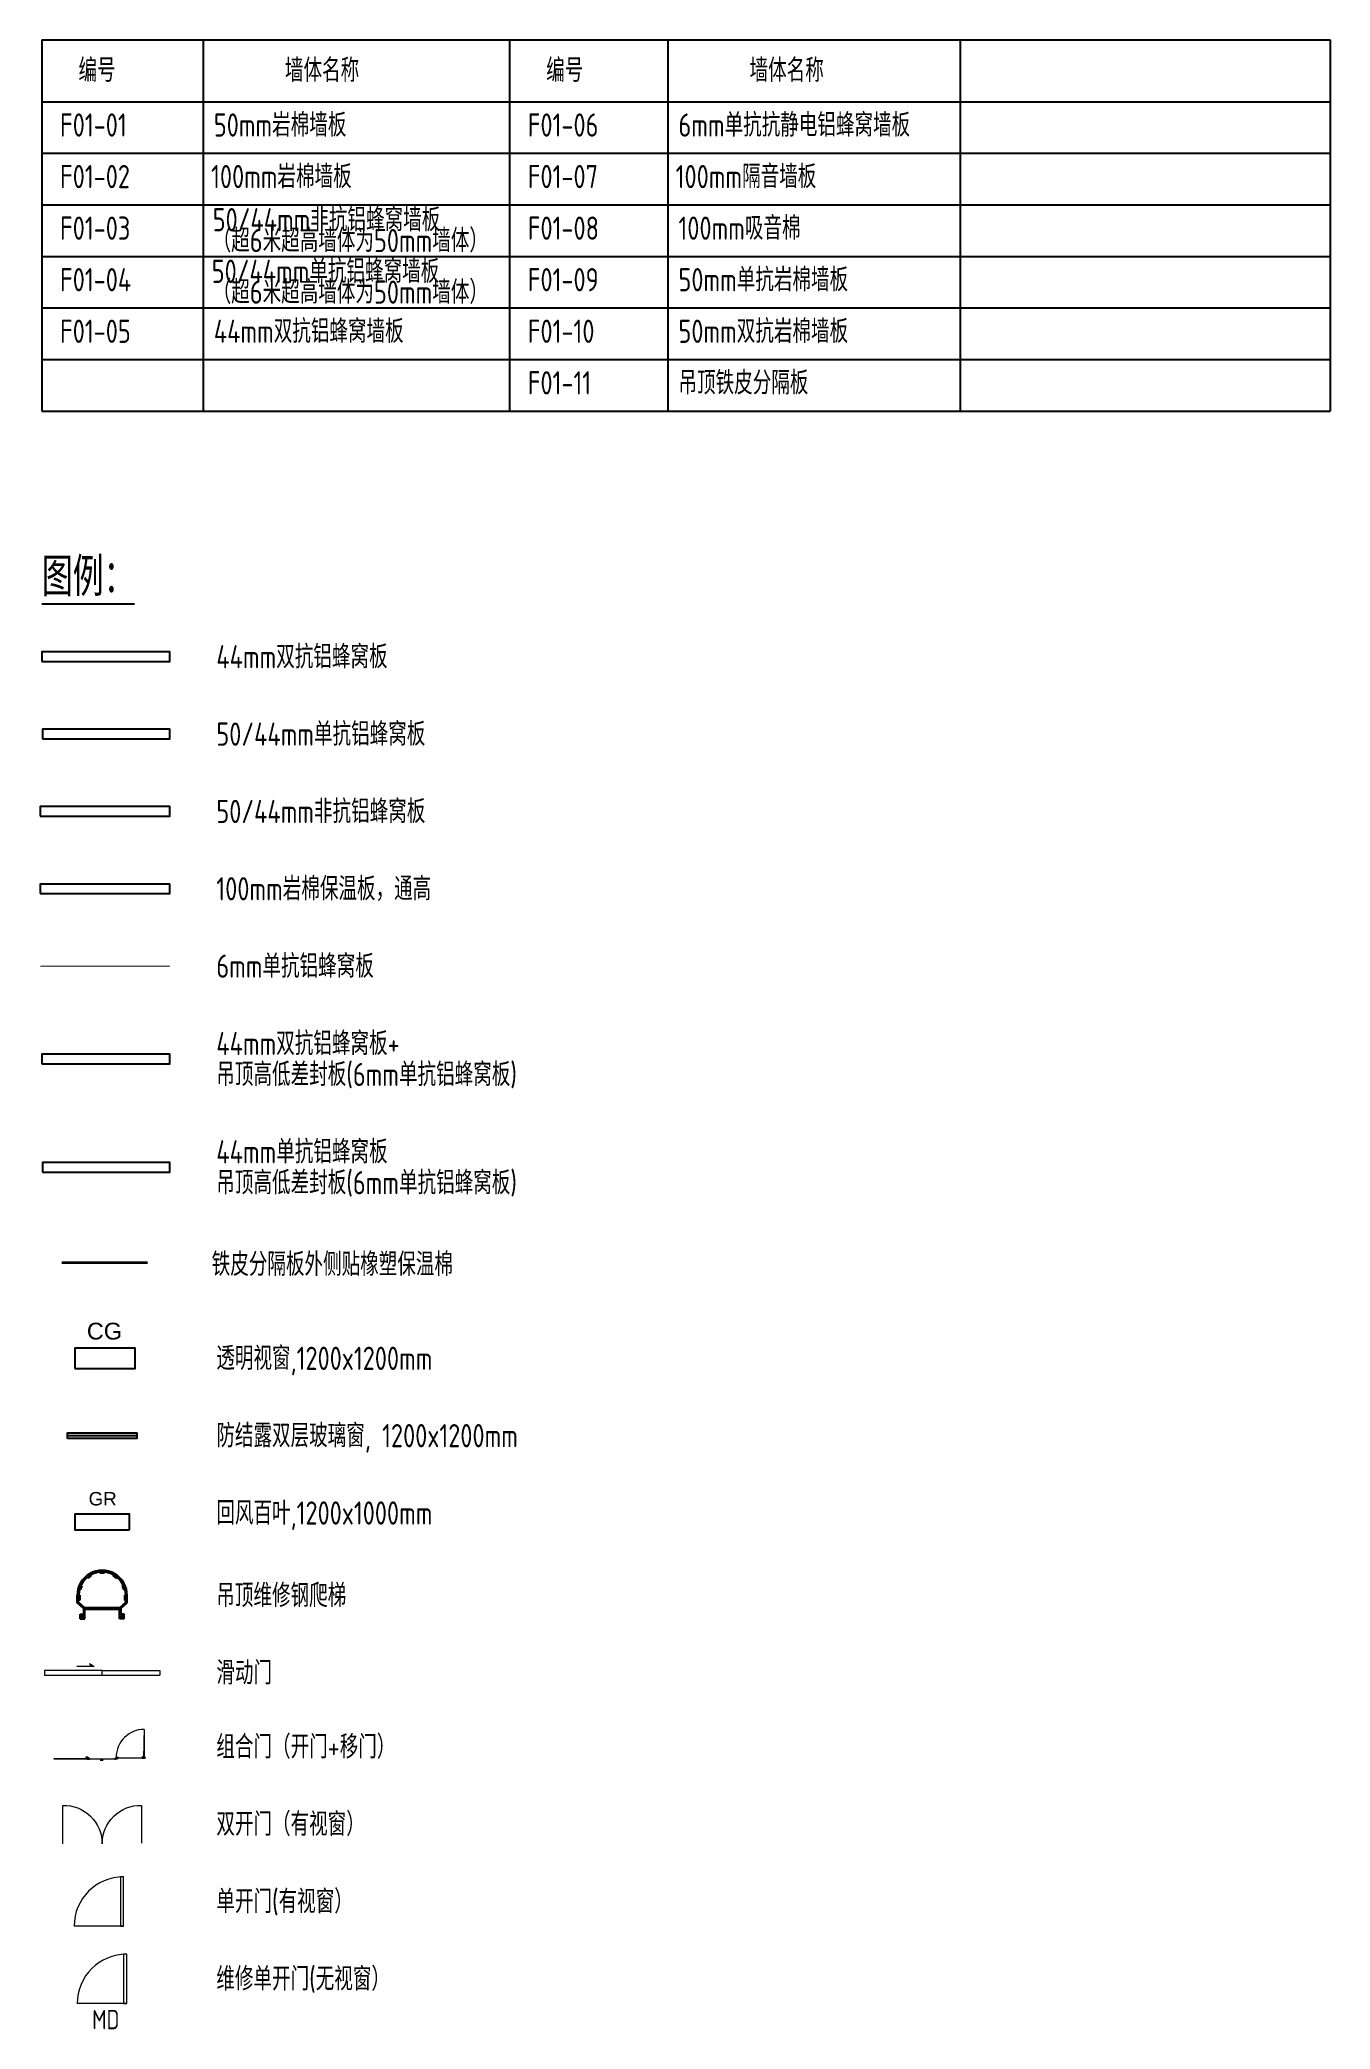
# Model space of a CAD drawing. Header units: millimetres. Extents: x 200 to 469217, y 140 to 158400.
# Drawn here: x 394121 to 469217, y 42659 to 158400 of the extents above; entities that cross this region are included whole.
import ezdxf
from ezdxf.enums import TextEntityAlignment as Align

# ---------------------------------------------------------------- set-up
doc = ezdxf.new("R2010")
doc.units = ezdxf.units.MM
doc.linetypes.add('CENTER', pattern=[12, 7.5, -1.5, 1.5, -1.5])
doc.linetypes.add('X-HLP3-CR-F3-LAY-KPART-03-001$0$ACAD_ISO02W100', pattern=[15, 12, -3])
for name, color, linetype in [('DIM', 100, 'Continuous'), ('G-ANNO-IDEN', 7, 'Continuous'), ('K-AREA_TEXT', 4, 'Continuous'), ('K-CEIL-DIV-Ceiling to Roof', 210, 'Continuous'), ('K-PA-CG', 6, 'Continuous'), ('K-PART-GLAZ', 210, 'Continuous'), ('K-PART-GR', 160, 'Continuous'), ('K-PART-LADDER', 13, 'Continuous'), ('K-PART-WALL-1-6mm铝蜂窝-吊顶底', 80, 'CENTER'), ('K-PART-WALL-100岩棉-QG', 10, 'Continuous'), ('K-PART-WALL-2-50mm铝蜂窝-吊顶底', 160, 'Continuous'), ('K-PART-WALL-50mm-非抗', 130, 'Continuous'), ('K-PART-WALL-6mmDivider', 64, 'Continuous'), ('K-PART-WALL-D-50mm+Divider', 191, 'Continuous'), ('NOTEFORM', 160, 'Continuous')]:
    doc.layers.add(name, color=color, linetype=linetype)
for name, color, linetype, lineweight in [('K-PART-DOOR', 53, 'Continuous', 18), ('line', 7, 'Continuous', 9), ('line2', 4, 'Continuous', 9), ('line3', 11, 'Continuous', 9), ('X-HLP3-CR-F3-LAY-KPART-03-001$0$K-PART-DOOR', 53, 'Continuous', 18)]:
    doc.layers.add(name, color=color, linetype=linetype, lineweight=lineweight)
doc.styles.add('Arial', font='arial.ttf')
doc.styles.add('EDRI-COM', font='tssdeng.shx', dxfattribs={"width": 0.8, "bigfont": 'hztxt.shx'})
doc.styles.add('X-HLP3-CR-F3-LAY-KPART-03-001$0$EDRI-COM', font='tssdeng.shx', dxfattribs={"width": 0.8, "bigfont": 'hztxt.shx'})
doc.styles.add('X-HLP3-CR-F3-LAY-KPART-03-001$0$Standard', font='txt.shx', dxfattribs={"bigfont": 'hztxt.shx'})
doc.dimstyles.new('15', dxfattribs={"dimscale": 15, "dimtxt": 2, "dimasz": 2.5, "dimexe": 1.25, "dimexo": 0.625, "dimtad": 1, "dimdec": 0, "dimtxsty": 'X-HLP3-CR-F3-LAY-KPART-03-001$0$Standard', "dimcen": 2.5, "dimclrd": 256, "dimclre": 256, "dimclrt": 256, "dimadec": 0, "dimazin": 0, "dimtfac": 1, "dimtdec": 0, "dimtix": 1, "dimtmove": 2, "dimatfit": 2, "dimfxl": 1, "dimarcsym": 0})

msp = doc.modelspace()

# ---------------------------------------------------------------- texts
at = {"layer": 'G-ANNO-IDEN', "width": 0.8}
for s, style, p in [('编号', 'EDRI-COM', (396375, 156623)), ('墙体名称', 'EDRI-COM', (408390, 156623)), ('编号', 'EDRI-COM', (423594, 156623)), ('墙体名称', 'EDRI-COM', (435428, 156623)), ('F01-01', 'EDRI-COM', (395299, 153442)), ('50mm岩棉墙板', 'EDRI-COM', (404250, 153442)), ('F01-06', 'EDRI-COM', (422518, 153442)), ('6mm单抗抗静电铝蜂窝墙板', 'EDRI-COM', (431288, 153442)), ('F01-02', 'EDRI-COM', (395299, 150442)), ('100mm岩棉墙板', 'EDRI-COM', (404089, 150442)), ('F01-07', 'EDRI-COM', (422518, 150442)), ('100mm隔音墙板', 'EDRI-COM', (431126, 150442)), ('50/44mm非抗铝蜂窝墙板', 'EDRI-COM', (404183, 147933)), ('100mm吸音棉', 'EDRI-COM', (431288, 147442)), ('F01-03', 'EDRI-COM', (395299, 147442)), ('（超6米超高墙体为50mm墙体）', 'EDRI-COM', (404183, 146721)), ('F01-08', 'EDRI-COM', (422518, 147442)), ('F01-04', 'EDRI-COM', (395299, 144442)), ('50/44mm单抗铝蜂窝墙板', 'EDRI-COM', (404127, 144930)), ('F01-09', 'EDRI-COM', (422518, 144442)), ('50mm单抗岩棉墙板', 'EDRI-COM', (431288, 144442)), ('（超6米超高墙体为50mm墙体）', 'EDRI-COM', (404183, 143721)), ('F01-05', 'EDRI-COM', (395299, 141442)), ('44mm双抗铝蜂窝墙板', 'EDRI-COM', (404250, 141442)), ('F01-10', 'EDRI-COM', (422518, 141442)), ('50mm双抗岩棉墙板', 'EDRI-COM', (431288, 141442)), ('F01-11', 'EDRI-COM', (422518, 138442)), ('吊顶铁皮分隔板', 'EDRI-COM', (431288, 138442)), ('44mm双抗铝蜂窝板', 'EDRI-COM', (404396, 122506)), ('50/44mm单抗铝蜂窝板', 'EDRI-COM', (404396, 118006)), ('50/44mm非抗铝蜂窝板', 'EDRI-COM', (404396, 113506)), ('100mm岩棉保温板，通高', 'EDRI-COM', (404396, 109006)), ('6mm单抗铝蜂窝板', 'EDRI-COM', (404396, 104506)), ('44mm双抗铝蜂窝板+', 'EDRI-COM', (404396, 100006)), ('吊顶高低差封板(6mm单抗铝蜂窝板)', 'EDRI-COM', (404396, 98206)), ('44mm单抗铝蜂窝板', 'EDRI-COM', (404396, 93706)), ('吊顶高低差封板(6mm单抗铝蜂窝板)', 'EDRI-COM', (404396, 91906)), ('铁皮分隔板外侧贴橡塑保温棉', 'EDRI-COM', (404126, 87160)), ('透明视窗,1200x1200mm', 'EDRI-COM', (404396, 81690)), ('防结露双层玻璃窗, 1200x1200mm', 'EDRI-COM', (404396, 77190)), ('回风百叶,1200x1000mm', 'EDRI-COM', (404396, 72690)), ('吊顶维修钢爬梯', 'EDRI-COM', (404396, 67890)), ('滑动门', 'EDRI-COM', (404396, 63390)), ('组合门（开门+移门）', 'X-HLP3-CR-F3-LAY-KPART-03-001$0$EDRI-COM', (404396, 59086)), ('双开门（有视窗）', 'X-HLP3-CR-F3-LAY-KPART-03-001$0$EDRI-COM', (404396, 54586)), ('单开门(有视窗）', 'X-HLP3-CR-F3-LAY-KPART-03-001$0$EDRI-COM', (404396, 50086)), ('维修单开门(无视窗）', 'X-HLP3-CR-F3-LAY-KPART-03-001$0$EDRI-COM', (404396, 45586))]:
    msp.add_text(s, height=1350, dxfattribs=dict(at, style=style)).set_placement(p, align=Align.MIDDLE_LEFT)
for s, height, style, p in [('%%U图例：', 2250, 'EDRI-COM', (394240, 126027)), ('MD', 1125, 'X-HLP3-CR-F3-LAY-KPART-03-001$0$EDRI-COM', (397172, 42659))]:
    msp.add_text(s, height=height, dxfattribs=dict(at, style=style)).set_placement(p)

# ---------------------------------------------------------------- blocks, each defined once
blk = doc.blocks.new('CG')
at = {"layer": 'K-PA-CG'}
blk.add_lwpolyline([(0, 0), (900, 0), (900, 300), (0, 300)], close=True, dxfattribs=at)
at = {"layer": 'K-AREA_TEXT', "style": 'Arial'}
blk.add_text('CG', height=250, dxfattribs=at).set_placement((179, 430))
blk = doc.blocks.new('ZDM1221')
for p, q in [((174252, 113715), (173052, 113715)), ((173052, 113665), (173052, 113715)), ((174252, 113665), (173052, 113665)), ((174517, 113591), (174481, 113623))]:
    blk.add_line(p, q)
blk.add_lwpolyline([(174252, 113715), (174252, 113665), (175452, 113665), (175452, 113715)], close=True)
blk.add_lwpolyline([(174517, 113591), (174421, 113623), (174777, 113623)])
blk = doc.blocks.new('LADDER')
at = {"linetype": 'Continuous'}
for p, q in [((-500, 460), (-529, 468)), ((-469, 544), (-497, 557)), ((-333, 723), (-351, 744)), ((-259, 774), (-273, 798)), ((-45, 842), (-47, 868)), ((45, 842), (47, 868)), ((259, 774), (273, 798)), ((333, 723), (351, 744)), ((469, 544), (497, 557)), ((500, 460), (529, 468)), ((-582, 150), (-582, 321)), ((-434, 20), (-582, 150)), ((-549, 165), (-549, 348)), ((-400, 34), (-549, 165)), ((-517, 327), (-548, 327)), ((-517, 216), (-548, 216)), ((-517, 327), (-517, 216)), ((-434, 20), (-434, -113)), ((400, 34), (-400, 34)), ((-400, -223), (-400, 34)), ((400, 0), (-400, 0)), ((400, 34), (549, 165)), ((400, -223), (400, 34)), ((434, 20), (582, 150)), ((434, 20), (434, -113)), ((517, 327), (517, 216)), ((517, 327), (548, 327)), ((517, 216), (548, 216)), ((549, 165), (549, 348)), ((582, 150), (582, 321)), ((-510, -223), (-510, -113)), ((-510, -113), (-400, -113)), ((-510, -223), (-400, -223)), ((510, -113), (400, -113)), ((510, -223), (400, -223)), ((510, -223), (510, -113))]:
    blk.add_line(p, q, dxfattribs=at)
for centre in [(-459, -168), (459, -168)]:
    blk.add_circle(centre, 21.2, dxfattribs=at)
for centre, radius, start, end in [((0, 326), 582, 359.496, 180.5039), ((1, 322), 548, 2.6966, 177.3198), ((0, 326), 518, 154.9835, 164.9608), ((0, 326), 518, 120.0021, 129.9376), ((0, 326), 518, 90, 95.0002), ((0, 326), 518, 84.9998, 90), ((0, 326), 518, 50.0624, 59.9979), ((0, 326), 518, 15.0392, 25.0165)]:
    blk.add_arc(centre, radius, start, end, dxfattribs=at)
blk = doc.blocks.new('GR')
at = {"layer": 'K-PART-GR'}
blk.add_lwpolyline([(500, -154), (-500, -154), (-500, 154), (500, 154)], close=True, dxfattribs=at)
at = {"layer": 'K-PART-GR', "style": 'Arial'}
blk.add_text('GR', height=250, dxfattribs=at).set_placement((-252, 309))
blk = doc.blocks.new('Window')
blk.add_line((-100, 650), (-100, -550))
blk.add_lwpolyline([(-150, 650), (-50, 650), (-50, -550), (-150, -550)], close=True)
blk = doc.blocks.new('MD-800')
for q in [(0, 800), (-800, 0)]:
    blk.add_line((0, 0), q)
blk.add_lwpolyline([(-50, 0), (0, 0), (0, 800), (-50, 800)], close=True)
blk.add_arc((0, 0), 800, 90, 180)
blk = doc.blocks.new('C465B2D48')
at = {"layer": 'DIM'}
h = blk.add_hatch(dxfattribs=at)
h.set_pattern_fill('ANSI31', color=256, style=0)
h.set_pattern_definition([(45, (-3247.84347, 52.30921), (-0.0883883476, 0.0883883476), [])])
h.paths.add_polyline_path([(0, -2, 8.4674208), (0, -2, -0.4148172), (-2, -3), (-3, -3, 0.4142136), (-4, -5), (-4, -6, 0.4142136), (-3, -8), (8, -8, 0.4142136), (10, -6), (10, -5, 0.4142136), (8, -3), (2, -3, -0.4148172)])
at = {"layer": 'DIM', "linetype": 'Continuous'}
for p, q in [((-4, -5), (-4, -6)), ((-3, -3), (-2, -3)), ((-3, -8), (8, -8)), ((8, -3), (2, -3)), ((10, -6), (10, -5))]:
    blk.add_line(p, q, dxfattribs=at)
at = {"layer": 'DIM'}
blk.add_arc((0, 0), 2, 283.47083, 256.52917, dxfattribs=at)
at = {"layer": 'DIM', "linetype": 'Continuous'}
for centre, radius, start, end in [((-3, -5), 1.69, 90, 180), ((-3, -6), 1.69, 180, 270), ((-2, -2), 1.08, 270, 0.11805), ((2, -2), 1.08, 179.88195, 270), ((8, -5), 1.69, 360, 90), ((8, -6), 1.69, 270, 0)]:
    blk.add_arc(centre, radius, start, end, dxfattribs=at)
blk = doc.blocks.new('C273A12CD')
at = {"layer": 'line'}
for points in [[(2, 19), (3, 19, -0.4142136), (3, 18), (3, 18), (5, 18), (5, 31), (3, 31), (3, 30, -0.4142136), (3, 30), (2, 30, -0.4142136), (2, 30), (2, 33, -0.4142136), (3, 34, -0.4142136), (3, 33), (3, 32), (5, 32), (5, 38), (5, 38), (5, 38), (5, 44, 0.5773503), (4, 45), (2, 44, -0.5773503), (2, 45), (2, 47), (0, 47, -0.4142136), (0, 47), (0, 47, -0.4142136), (2, 49), (2, 49, -0.2134218), (5, 47, 0.2134218), (6, 47), (89, 47, -0.4142136), (93, 43), (93, 6, -0.4142136), (89, 2), (6, 2, 0.2134218), (5, 1, -0.2134218), (2, 0), (2, 0, -0.4142136), (0, 2), (0, 2, -0.4142136), (0, 2), (2, 2), (2, 4, -0.5773503), (2, 4), (4, 4, 0.5773503), (5, 4), (5, 10), (5, 11), (5, 11), (5, 16), (3, 16), (3, 15, -0.4142136), (3, 15, -0.4142136), (2, 16), (2, 18, -0.4142136)], [(8, 44), (88, 44, -0.4142136), (90, 42), (90, 7, -0.4142136), (88, 5), (8, 5)]]:
    blk.add_lwpolyline(points, format="xyb", close=True, dxfattribs=at)
blk = doc.blocks.new('C01646B8E')
at = {"layer": 'line', "ltscale": 2}
for points in [[(72, 20), (72, 19), (72, 20), (73, 20), (73, 19), (74, 20), (74, 20), (74, 19), (75, 20), (75, 20), (75, 19), (76, 20), (76, 20), (76, 19), (77, 20), (77, 20), (77, 19), (78, 20), (78, 20), (78, 19), (79, 20), (79, 20), (79, 19), (80, 20), (80, 20), (80, 19), (81, 20), (81, 20), (81, 19), (82, 20), (82, 20), (82, 19), (83, 20), (83, 20), (83, 19), (84, 20), (85, 20), (85, 0), (54, 0, -0.4142136), (54, 0), (54, 7, 0.4142136), (53, 7), (45, 7), (45, 8), (45, 9), (45, 9), (45, 9), (45, 10), (45, 10), (45, 10), (45, 11), (45, 11), (45, 11), (45, 12), (45, 12), (45, 12), (45, 13), (45, 13), (45, 13), (45, 14), (45, 14), (45, 14), (45, 15), (45, 15), (45, 15), (45, 16), (45, 16), (45, 16), (45, 17), (45, 17), (40, 17), (40, 17), (39, 16), (40, 16), (40, 16), (39, 15), (40, 15), (40, 15), (39, 14), (40, 14), (40, 14), (39, 13), (40, 13), (40, 13), (39, 12), (40, 12), (40, 11), (39, 11), (40, 11), (40, 10), (39, 10), (40, 10), (40, 9), (39, 9), (40, 9), (40, 8), (39, 8), (40, 8), (40, 7), (31, 7, 0.4142136), (31, 7), (31, 0, -0.4142136), (30, 0), (0, 0), (0, 20), (0, 20), (1, 19), (1, 20), (1, 20), (2, 19), (2, 20), (2, 20), (3, 19), (3, 20), (3, 20), (4, 19), (4, 20), (4, 20), (5, 19), (5, 20), (5, 20), (6, 19), (6, 20), (6, 20), (7, 19), (7, 20), (7, 20), (8, 19), (8, 20), (8, 20), (9, 19), (9, 20), (9, 20), (10, 19), (10, 20), (11, 20), (11, 19), (11, 20), (12, 20), (12, 19), (12, 20), (13, 20), (13, 19), (13, 20), (14, 20), (14, 19), (14, 20), (15, 20), (15, 19), (15, 20), (16, 20), (16, 19), (16, 20), (17, 20), (17, 24), (16, 24), (16, 25), (15, 24), (15, 24), (14, 25), (14, 24), (14, 24), (13, 25), (13, 24), (13, 24), (12, 25), (12, 24), (12, 24), (11, 25), (11, 24), (11, 24), (10, 25), (10, 24), (10, 24), (9, 25), (9, 25), (9, 25), (8, 25), (8, 25), (8, 25), (7, 25), (7, 25), (7, 25), (6, 25), (6, 25), (6, 25), (5, 25), (5, 25), (5, 25), (4, 25), (4, 25), (4, 25), (3, 25), (3, 25), (3, 25), (2, 25), (2, 25), (2, 25), (1, 25), (1, 25), (0, 25), (0, 44), (30, 44, -0.4142136), (31, 44), (31, 37, 0.4142136), (31, 37), (40, 37), (40, 37), (39, 36), (40, 36), (40, 36), (39, 35), (40, 35), (40, 35), (39, 34), (40, 34), (40, 34), (39, 33), (40, 33), (40, 33), (39, 32), (40, 32), (40, 31), (39, 31), (40, 31), (40, 30), (39, 30), (40, 30), (40, 29), (39, 29), (40, 29), (40, 28), (39, 28), (40, 28), (40, 27), (45, 27), (45, 28), (45, 28), (45, 28), (45, 29), (45, 29), (45, 29), (45, 30), (45, 30), (45, 30), (45, 31), (45, 31), (45, 31), (45, 32), (45, 32), (45, 32), (45, 33), (45, 33), (45, 33), (45, 34), (45, 34), (45, 34), (45, 35), (45, 35), (45, 35), (45, 36), (45, 36), (45, 37), (53, 37, 0.4142136), (54, 37), (54, 44, -0.4142136), (54, 44), (85, 44), (85, 25), (84, 25), (84, 25), (83, 25), (83, 25), (83, 25), (82, 25), (82, 25), (82, 25), (81, 25), (81, 25), (81, 25), (80, 25), (80, 25), (80, 25), (79, 25), (79, 25), (79, 25), (78, 25), (78, 25), (78, 25), (77, 25), (77, 25), (77, 25), (76, 25), (76, 25), (76, 25), (75, 24), (75, 24), (75, 25), (74, 24), (74, 24), (74, 25), (73, 24), (73, 24), (73, 25), (72, 24), (72, 24), (72, 25), (71, 24), (71, 24), (71, 25), (70, 24), (70, 24), (70, 25), (69, 24), (69, 24), (69, 25), (68, 24), (68, 24), (68, 20), (69, 20), (69, 19), (69, 20), (70, 20), (70, 19), (70, 20), (71, 20), (71, 19), (71, 20)], [(28, 41), (3, 41), (3, 28), (19, 28, -0.4142136), (20, 27), (20, 25), (37, 25), (37, 33, 0.4142136), (36, 34), (29, 34, -0.4142136), (28, 35)], [(3, 3), (3, 17), (19, 17, 0.4142136), (20, 18), (20, 19), (37, 19), (37, 11, -0.4142136), (36, 10), (29, 10, 0.4142136), (28, 9), (28, 3)], [(48, 25), (65, 25), (65, 27, -0.4142136), (66, 28), (82, 28), (82, 41), (57, 41), (57, 35, -0.4142136), (55, 34), (48, 34, 0.4142136), (48, 33)], [(57, 3), (57, 9, 0.4142136), (55, 10), (48, 10, -0.4142136), (48, 11), (48, 19), (65, 19), (65, 18, 0.4142136), (66, 17), (82, 17), (82, 3)]]:
    blk.add_lwpolyline(points, format="xyb", close=True, dxfattribs=at)
blk = doc.blocks.new('C2ECB14DA')
at = {"layer": 'line3'}
for p, q in [((0, 11), (0, 11)), ((9, 11), (0, 11)), ((2, 10), (1, 9)), ((1, 10), (2, 10)), ((8, 10), (1, 9)), ((1, 9), (2, 9)), ((2, 9), (1, 8)), ((1, 8), (8, 9)), ((1, 7), (2, 8)), ((2, 8), (1, 8)), ((8, 8), (1, 7)), ((1, 7), (2, 7)), ((8, 7), (1, 6)), ((2, 6), (1, 6)), ((1, 6), (2, 6)), ((1, 5), (8, 6)), ((2, 5), (1, 5)), ((2, 5), (1, 5)), ((1, 4), (2, 4)), ((1, 4), (2, 3)), ((8, 4), (1, 4)), ((2, 3), (1, 3)), ((1, 3), (2, 2)), ((8, 3), (1, 3)), ((2, 2), (1, 2)), ((2, 1), (1, 2)), ((1, 2), (8, 2)), ((1, 1), (2, 0)), ((1, 1), (2, 1)), ((8, 1), (1, 1)), ((7, 10), (2, 10)), ((7, 9), (2, 9)), ((7, 8), (2, 8)), ((7, 7), (2, 7)), ((7, 6), (2, 6)), ((7, 5), (2, 4)), ((7, 4), (2, 3)), ((7, 3), (2, 2)), ((7, 2), (2, 1)), ((7, 1), (2, 0)), ((8, 0), (2, 0)), ((4, 14), (4, 13)), ((4, 13), (5, 14)), ((4, 13), (4, 13)), ((7, 9), (8, 10)), ((8, 10), (7, 10)), ((7, 8), (8, 9)), ((8, 9), (7, 9)), ((7, 7), (8, 8)), ((8, 8), (7, 8)), ((8, 7), (7, 7)), ((7, 6), (8, 7)), ((8, 6), (7, 6)), ((7, 5), (8, 6)), ((8, 4), (7, 5)), ((7, 4), (8, 4)), ((8, 3), (7, 4)), ((8, 2), (7, 3)), ((7, 3), (8, 3)), ((7, 2), (8, 2)), ((8, 1), (7, 2)), ((7, 1), (8, 1)), ((8, 0), (7, 0)), ((9, 11), (9, 11))]:
    blk.add_line(p, q, dxfattribs=at)
at = {"layer": 'line3', "extrusion": (0, 0, -1)}
for centre, major_axis, start_param, end_param in [((4, 9), (-2.99, 2.99), -0.3438934, 0.807405), ((2, 10), (-0.117, -0.117), 3.1415927, 4.712389), ((2, 9), (-0.117, -0.117), 3.1415927, 4.712389), ((2, 8), (-0.117, -0.117), 3.1415927, 4.712389), ((2, 7), (-0.117, -0.117), 3.1415927, 4.712389), ((2, 6), (-0.117, -0.117), 3.1415927, 4.712389), ((2, 4), (-0.117, -0.117), 3.1415927, 4.712389), ((2, 3), (-0.117, -0.117), 3.1415927, 4.712389), ((2, 2), (-0.117, -0.117), 3.1415927, 4.712389), ((2, 1), (-0.117, -0.117), 3.1415927, 4.712389), ((2, 0), (-0.117, -0.117), 3.1415927, 3.9269908), ((5, 9), (-2.99, -2.99), 2.3341876, 3.4854861), ((7, 10), (-0.117, 0.117), -1.5707963, -0.4047726), ((7, 9), (-0.117, 0.117), -1.5707963, 0), ((7, 8), (-0.117, 0.117), -1.5707963, 0), ((7, 7), (-0.117, -0.117), 0, 1.5707963), ((7, 6), (-0.117, -0.117), 0, 1.5707963), ((7, 5), (-0.117, -0.117), 0, 1.5707963), ((7, 4), (-0.117, -0.117), 0, 1.5707963), ((7, 3), (-0.117, -0.117), 0, 1.5707963), ((7, 2), (-0.117, -0.117), 0, 1.5707963), ((7, 1), (-0.117, -0.117), 0, 1.5707963)]:
    blk.add_ellipse(centre, major_axis=major_axis, ratio=1, start_param=start_param, end_param=end_param, dxfattribs=at)
blk = doc.blocks.new('C076A1F74')
at = {"layer": 'line'}
blk.add_lwpolyline([(0, 3, -0.2631625), (15, 3), (14, 1, 0.2679492), (14, 1, -1), (13, 0, -0.2679492), (13, 1), (14, 2, 0.2324694), (1, 2), (2, 1, -0.2679492), (2, 0, -1), (1, 1, 0.2679492), (1, 1)], format="xyb", close=True, dxfattribs=at)
blk = doc.blocks.new('C2C991C19')
at = {"layer": 'line3'}
for p, q in [((-3, 6), (0, 3)), ((-3, 6), (-3, 0)), ((-2, 0), (-3, 0)), ((-2, 0), (-2, 0)), ((0, 3), (0, -3)), ((0, 3), (1, -3)), ((1, 3), (0, 3)), ((1, 3), (2, -3)), ((1, 3), (1, -3)), ((2, 3), (1, 3)), ((1, 3), (1, 3)), ((2, 3), (3, -3)), ((2, -3), (2, 3)), ((3, 3), (2, 3)), ((2, 3), (2, 3)), ((3, 3), (3, -3)), ((3, 3), (4, -3)), ((3, 3), (3, 3)), ((4, 3), (3, 3)), ((4, 3), (5, -3)), ((4, 3), (4, -3)), ((4, 3), (4, 3)), ((6, -3), (5, 3)), ((5, 3), (5, 3)), ((5, 3), (5, 3)), ((6, 3), (7, -3)), ((6, 3), (6, -3)), ((7, 3), (6, 3)), ((6, 3), (6, 3)), ((7, 3), (7, -3)), ((7, 3), (8, -3)), ((7, 3), (7, 3)), ((8, 3), (7, 3)), ((9, -3), (8, 3)), ((8, 3), (8, -3)), ((8, 3), (8, 3)), ((9, 3), (8, 3)), ((9, 3), (9, -3)), ((9, 3), (10, -3)), ((9, 3), (9, 3)), ((10, 3), (9, 3)), ((10, 3), (11, -3)), ((11, 3), (10, 3)), ((11, 3), (12, -3)), ((11, 3), (11, -3)), ((12, 3), (11, 3)), ((11, 3), (11, 3)), ((12, -3), (12, 3)), ((12, 3), (13, -3)), ((12, 3), (12, 3)), ((13, 3), (12, 3)), ((13, 3), (14, -3)), ((13, 3), (13, -3)), ((14, 3), (13, 3)), ((13, 3), (13, 3)), ((14, 3), (14, -3)), ((14, 3), (15, -3)), ((14, 3), (14, 3)), ((15, 3), (14, 3)), ((15, 3), (16, -3)), ((15, -3), (15, 3)), ((15, 3), (15, 3)), ((16, 3), (17, -3)), ((16, 3), (16, 3)), ((16, 3), (16, 3)), ((17, 3), (17, -3)), ((17, 3), (18, -3)), ((17, 3), (17, 3)), ((18, 3), (17, 3)), ((18, 3), (18, -3)), ((18, 3), (19, -3)), ((18, 3), (18, 3)), ((19, 3), (18, 3)), ((19, 3), (19, -3)), ((19, 3), (20, -3)), ((19, 3), (19, 3)), ((20, 3), (19, 3)), ((21, -3), (20, 3)), ((20, 3), (20, -3)), ((20, 3), (20, 3)), ((21, 3), (20, 3)), ((21, 3), (22, -3)), ((22, 3), (21, 3)), ((22, 3), (23, -3)), ((22, 3), (22, -3)), ((22, 3), (22, 3)), ((23, 3), (22, 3)), ((23, 3), (23, 3)), ((23, 3), (23, -3)), ((23, 3), (24, -3)), ((24, 3), (23, 3)), ((24, 3), (24, 3)), ((24, 3), (24, -3)), ((24, 3), (25, -3)), ((25, 3), (24, 3)), ((25, 3), (25, 3)), ((25, 3), (25, -3)), ((25, 3), (26, -3)), ((26, 3), (25, 3)), ((26, 3), (26, 3)), ((26, 3), (26, -3)), ((26, 3), (27, -3)), ((27, 3), (27, 3)), ((27, 3), (27, 3)), ((27, 3), (28, -3)), ((28, 3), (28, -3)), ((29, 3), (28, 3)), ((28, 3), (28, 3)), ((28, 3), (29, -3)), ((29, 3), (29, -3)), ((30, 3), (29, 3)), ((29, 3), (29, 3)), ((29, 3), (30, -3)), ((30, 3), (30, -3)), ((31, 3), (30, 3)), ((30, 3), (30, 3)), ((30, 3), (31, -3)), ((31, 3), (31, -3)), ((32, 3), (31, 3)), ((31, 3), (31, 3)), ((31, 3), (32, -3)), ((32, 3), (33, -3)), ((33, 3), (32, 3)), ((33, 3), (33, 3)), ((33, 3), (33, -3)), ((33, 3), (34, -3)), ((34, 3), (33, 3)), ((34, 3), (34, 3)), ((34, 3), (34, -3)), ((34, 3), (35, -3)), ((35, 3), (34, 3)), ((35, 3), (35, 3)), ((35, 3), (35, -3)), ((35, 3), (36, -3)), ((36, 3), (35, 3)), ((36, 3), (36, 3)), ((36, 3), (36, -3)), ((36, 3), (37, -3)), ((37, 3), (36, 3)), ((37, 3), (37, 3)), ((37, 3), (37, -3)), ((37, 3), (38, -3)), ((38, 3), (38, 3)), ((38, 3), (38, 3)), ((38, 3), (39, -3)), ((39, 3), (39, -3)), ((40, 3), (39, 3)), ((39, 3), (39, 3)), ((39, 3), (40, -3)), ((40, 3), (40, -3)), ((41, 3), (40, 3)), ((40, 3), (40, 3)), ((40, 3), (41, -3)), ((41, 3), (41, -3)), ((42, 3), (41, 3)), ((41, 3), (41, 3)), ((41, 3), (42, -3)), ((42, -3), (42, 3)), ((-3, 0), (-3, -6)), ((-2, 0), (-3, 0)), ((0, -3), (-3, -6)), ((0, -3), (0, -3)), ((1, -3), (2, -3)), ((1, -3), (1, -3)), ((3, -3), (2, -3)), ((2, -3), (2, -3)), ((3, -3), (3, -3)), ((3, -3), (4, -3)), ((4, -3), (5, -3)), ((4, -3), (4, -3)), ((5, -3), (6, -3)), ((6, -3), (6, -3)), ((7, -3), (6, -3)), ((7, -3), (7, -3)), ((7, -3), (8, -3)), ((8, -3), (8, -3)), ((8, -3), (9, -3)), ((9, -3), (9, -3)), ((10, -3), (10, -3)), ((10, -3), (10, -3)), ((11, -3), (11, -3)), ((11, -3), (11, -3)), ((12, -3), (12, -3)), ((13, -3), (12, -3)), ((13, -3), (14, -3)), ((13, -3), (13, -3)), ((14, -3), (14, -3)), ((14, -3), (15, -3)), ((15, -3), (16, -3)), ((15, -3), (15, -3)), ((16, -3), (17, -3)), ((17, -3), (18, -3)), ((17, -3), (17, -3)), ((18, -3), (19, -3)), ((18, -3), (18, -3)), ((19, -3), (19, -3)), ((19, -3), (20, -3)), ((20, -3), (20, -3)), ((21, -3), (21, -3)), ((21, -3), (21, -3)), ((22, -3), (22, -3)), ((22, -3), (22, -3)), ((23, -3), (24, -3)), ((23, -3), (23, -3)), ((24, -3), (25, -3)), ((24, -3), (24, -3)), ((25, -3), (26, -3)), ((25, -3), (25, -3)), ((26, -3), (27, -3)), ((26, -3), (26, -3)), ((28, -3), (27, -3)), ((28, -3), (28, -3)), ((29, -3), (28, -3)), ((29, -3), (29, -3)), ((30, -3), (29, -3)), ((30, -3), (30, -3)), ((31, -3), (30, -3)), ((31, -3), (31, -3)), ((32, -3), (32, -3)), ((32, -3), (32, -3)), ((33, -3), (33, -3)), ((33, -3), (33, -3)), ((34, -3), (35, -3)), ((34, -3), (34, -3)), ((35, -3), (36, -3)), ((35, -3), (35, -3)), ((36, -3), (37, -3)), ((36, -3), (36, -3)), ((37, -3), (38, -3)), ((37, -3), (37, -3)), ((39, -3), (38, -3)), ((39, -3), (39, -3)), ((40, -3), (39, -3)), ((40, -3), (40, -3)), ((41, -3), (40, -3)), ((41, -3), (41, -3)), ((42, -3), (41, -3))]:
    blk.add_line(p, q, dxfattribs=at)
at = {"layer": 'line3', "extrusion": (0, 0, -1)}
for centre, major_axis, start_param, end_param in [((0, 3), (-0.117, -0.117), -1.5707963, -0.4047726), ((1, 3), (-0.117, -0.117), -1.5707963, 0), ((2, 3), (-0.117, -0.117), -1.5707963, 0), ((3, 3), (0.117, -0.117), 0, 1.5707963), ((4, 3), (0.117, -0.117), 0, 1.5707963), ((6, 3), (0.117, -0.117), 0, 1.5707963), ((7, 3), (0.117, -0.117), 0, 1.5707963), ((8, 3), (0.117, -0.117), 0, 1.5707963), ((9, 3), (0.117, -0.117), 0, 1.5707963), ((10, 3), (0.117, -0.117), 0, 1.5707963), ((11, 3), (0.117, -0.117), 0, 1.5707963), ((12, 3), (0.117, -0.117), 0, 1.5707963), ((13, 3), (0.117, -0.117), 0, 1.5707963), ((14, 3), (0.117, -0.117), 0, 1.5707963), ((15, 3), (0.117, -0.117), 0, 1.5707963), ((17, 3), (0.117, -0.117), 0, 1.5707963), ((18, 3), (0.117, -0.117), 0, 1.5707963), ((19, 3), (0.117, -0.117), 0, 1.5707963), ((20, 3), (0.117, -0.117), 0, 1.5707963), ((21, 3), (0.117, -0.117), 0, 1.5707963), ((22, 3), (0.117, -0.117), 0, 1.5707963), ((23, 3), (0.117, -0.117), 0, 1.5707963), ((24, 3), (0.117, -0.117), 0, 1.5707963), ((25, 3), (0.117, -0.117), 0, 1.5707963), ((26, 3), (0.117, -0.117), 0, 1.5707963), ((28, 3), (0.117, -0.117), 0, 1.5707963), ((29, 3), (0.117, -0.117), 0, 1.5707963), ((30, 3), (0.117, -0.117), 0, 1.5707963), ((31, 3), (0.117, -0.117), 0, 1.5707963), ((32, 3), (0.117, -0.117), 0, 1.5707963), ((33, 3), (0.117, -0.117), 0, 1.5707963), ((34, 3), (0.117, -0.117), 0, 1.5707963), ((35, 3), (0.117, -0.117), 0, 1.5707963), ((36, 3), (0.117, -0.117), 0, 1.5707963), ((37, 3), (0.117, -0.117), 0, 1.5707963), ((39, 3), (0.117, -0.117), 0, 1.5707963), ((40, 3), (0.117, -0.117), 0, 1.5707963), ((41, 3), (0.117, -0.117), 0, 1.5707963), ((42, 3), (0.117, -0.117), 0.7853982, 1.5707963), ((1, -3), (0.117, -0.117), 3.1415927, 4.712389), ((2, -3), (0.117, -0.117), 3.1415927, 4.712389), ((3, -3), (0.117, -0.117), 3.1415927, 4.712389), ((4, -3), (0.117, -0.117), 3.1415927, 4.712389), ((5, -3), (0.117, -0.117), 3.1415927, 4.712389), ((6, -3), (0.117, -0.117), 3.1415927, 4.712389), ((7, -3), (0.117, -0.117), 3.1415927, 4.712389), ((8, -3), (0.117, -0.117), 3.1415927, 4.712389), ((9, -3), (0.117, -0.117), 3.1415927, 4.712389), ((11, -3), (0.117, -0.117), 3.1415927, 4.712389), ((12, -3), (0.117, -0.117), 3.1415927, 4.712389), ((13, -3), (0.117, -0.117), 3.1415927, 4.712389), ((14, -3), (0.117, -0.117), 3.1415927, 4.712389), ((15, -3), (0.117, -0.117), 3.1415927, 4.712389), ((16, -3), (0.117, -0.117), 3.1415927, 4.712389), ((17, -3), (0.117, -0.117), 3.1415927, 4.712389), ((18, -3), (0.117, -0.117), 3.1415927, 4.712389), ((19, -3), (0.117, -0.117), 3.1415927, 4.712389), ((20, -3), (0.117, -0.117), 3.1415927, 4.712389), ((22, -3), (0.117, -0.117), 3.1415927, 4.712389), ((23, -3), (0.117, -0.117), 3.1415927, 4.712389), ((24, -3), (0.117, -0.117), 3.1415927, 4.712389), ((25, -3), (0.117, -0.117), 3.1415927, 4.712389), ((26, -3), (0.117, -0.117), 3.1415927, 4.712389), ((27, -3), (0.117, -0.117), 3.1415927, 4.712389), ((28, -3), (0.117, -0.117), 3.1415927, 4.712389), ((29, -3), (0.117, -0.117), 3.1415927, 4.712389), ((30, -3), (0.117, -0.117), 3.1415927, 4.712389), ((31, -3), (0.117, -0.117), 3.1415927, 4.712389), ((33, -3), (0.117, -0.117), 3.1415927, 4.712389), ((34, -3), (0.117, -0.117), 3.1415927, 4.712389), ((35, -3), (0.117, -0.117), 3.1415927, 4.712389), ((36, -3), (0.117, -0.117), 3.1415927, 4.712389), ((37, -3), (0.117, -0.117), 3.1415927, 4.712389), ((38, -3), (0.117, -0.117), 3.1415927, 4.712389), ((39, -3), (0.117, -0.117), 3.1415927, 4.712389), ((40, -3), (0.117, -0.117), 3.1415927, 4.712389), ((41, -3), (0.117, -0.117), 3.1415927, 4.712389)]:
    blk.add_ellipse(centre, major_axis=major_axis, ratio=1, start_param=start_param, end_param=end_param, dxfattribs=at)
blk = doc.blocks.new('C5F69270B')
at = {"layer": 'line', "ltscale": 2}
blk.add_lwpolyline([(-3, -20, 0.1353974), (0, -19), (1, -18, -0.1353974), (2, -18), (16, -18), (16, -16), (12, -16, 0.3486946), (11, -16, -0.3056147), (11, -16), (0, -16), (0, 28), (11, 28, -0.3056147), (11, 28, 0.3486946), (12, 28), (16, 28), (16, 30), (-2, 30), (-2, -17, -0.4142136), (-2, -18), (-9, -18), (-9, -16), (-11, -16), (-11, -17), (-10, -17), (-10, -18), (-15, -18), (-15, -17), (-14, -17), (-14, -16), (-17, -16), (-17, -20)], format="xyb", close=True, dxfattribs=at)
blk = doc.blocks.new('C441E7621')
at = {"layer": 'line2'}
blk.add_lwpolyline([(-22, 1, 0.3749102), (-23, 0, -0.3275382), (-23, 0), (-24, 0), (-34, 0), (-34, 16), (-30, 19), (-30, 22), (-30, 22), (-30, 23), (-30, 25), (-34, 28), (-34, 44), (-24, 44), (-23, 44, -0.3275382), (-23, 44, 0.3749102), (-22, 44), (-18, 44), (0, 44), (0, 32), (-3, 32), (-3, 41), (-30, 41), (-30, 30), (-26, 27), (-26, 17), (-30, 14), (-30, 3), (-3, 3), (-3, 12), (0, 12), (0, 0), (-18, 0)], format="xyb", close=True, dxfattribs=at)
blk = doc.blocks.new('C1C1727F7')
at = {"layer": 'line'}
for p, q in [((-7, -3), (-7, -46)), ((-7, -46), (-1, -46)), ((-4, -4), (-4, -46)), ((-1, -3), (-1, -46))]:
    blk.add_line(p, q, dxfattribs=at)
for radius in [4, 2.07]:
    blk.add_circle((-4, 0), radius, dxfattribs=at)
blk = doc.blocks.new('C23B452C8')
at = {"layer": 'DIM'}
h = blk.add_hatch(dxfattribs=at)
h.set_pattern_fill('ANSI31', color=256, style=0)
h.set_pattern_definition([(45, (-5082.60143, -999.15846), (-0.0883883476, 0.0883883476), [])])
h.paths.add_polyline_path([(0, -2, 9.16667), (0, -2, -0.2127127), (-1, -2), (-3, -2, 0.4142136), (-4, -3), (-4, -5, 0.4142136), (-3, -6), (7, -6, 0.4142136), (8, -5), (8, -3, 0.4142136), (7, -2), (1, -2, -0.2127127)])
at = {"layer": 'DIM', "linetype": 'Continuous'}
for p, q in [((-4, -3), (-4, -5)), ((-3, -2), (-1, -2)), ((-3, -6), (7, -6)), ((7, -2), (1, -2)), ((8, -5), (8, -3))]:
    blk.add_line(p, q, dxfattribs=at)
at = {"layer": 'DIM'}
blk.add_arc((0, 0), 1.7, 282.45165, 257.54835, dxfattribs=at)
at = {"layer": 'DIM', "linetype": 'Continuous'}
for centre, radius, start, end in [((-3, -3), 1, 90, 180), ((-3, -5), 1, 180, 270), ((-1, -1), 1.08, 270, 318.03425), ((1, -1), 1.08, 221.96575, 270), ((7, -3), 1, 0, 90), ((7, -5), 1, 270, 0)]:
    blk.add_arc(centre, radius, start, end, dxfattribs=at)
blk = doc.blocks.new('C74B70CD5')
at = {"layer": 'line2'}
blk.add_lwpolyline([(-10, -15, 1.9148542), (-14, -15, -0.6059192), (-14, -16), (-16, -16, -0.4142136), (-16, -15), (-16, -11), (-3, 0), (-1, 0, -0.4142136), (0, 0), (0, -2, 0.5542476), (0, -2), (1, -2, -0.2732285), (1, -2), (2, -3, -0.7323038), (2, -3), (-1, -3), (-1, -1), (-2, -1), (-8, -5), (-8, -5), (-8, -6), (-12, -9, 0.6494115), (-11, -10, -0.4007669), (-8, -14, 0.452389), (-8, -14), (-7, -14), (-6, -14), (-6, -14), (-6, -14), (-6, -14), (-5, -14), (-5, -14), (-4, -14), (-1, -12), (2, -12, -0.5067383), (2, -12), (2, -14, -0.857919), (1, -13), (1, -13), (-1, -13), (-4, -16), (-10, -16, -0.6059192)], format="xyb", close=True, dxfattribs=at)
blk = doc.blocks.new('C09214EB7')
at = {"layer": 'line'}
for points in [[(0, -11), (2, -11, -0.4142136), (3, -10), (4, -10), (4, -9), (7, -9), (7, -12), (12, -12, -3.8529738), (12, -15), (9, -16), (9, -18), (10, -20), (11, -19), (11, -20), (12, -19), (12, -20), (13, -19), (13, -20), (14, -19), (14, -20), (15, -19), (15, -20), (16, -19), (16, -20), (17, -19), (18, -20), (18, -24), (17, -24), (16, -25), (16, -24), (15, -25), (15, -24), (14, -25), (14, -24), (13, -25), (13, -24), (12, -25), (12, -24), (11, -25), (11, -24), (10, -24), (9, -26), (9, -28), (12, -29, -3.8529738), (12, -32), (7, -32), (7, -35), (4, -35), (4, -34), (3, -34, -0.4142136), (2, -33), (0, -33), (0, -44), (-16, -44), (-16, -44), (-16, -46), (19, -46, 0.4142136), (19, -46), (19, -22), (19, -22), (19, -21), (19, 2, 0.4142136), (19, 2), (-16, 2), (-16, 0), (0, 0)], [(14, -10), (18, -10), (18, 0, 0.4142136), (17, 0), (2, 0), (2, -7), (9, -7), (9, -11), (11, -11, -0.1778258)], [(14, -34), (18, -34), (18, -44, -0.4142136), (17, -44), (2, -44), (2, -37), (9, -37), (9, -33), (11, -33, 0.1778258)]]:
    blk.add_lwpolyline(points, format="xyb", close=True, dxfattribs=at)
blk = doc.blocks.new('组合门图例')
blk.add_lwpolyline([(-14751, 165585), (-16683, 165585), (-16683, 165629), (-14751, 165629)], close=True)
at = {"layer": 'X-HLP3-CR-F3-LAY-KPART-03-001$0$K-PART-DOOR'}
for p, q in [((-11441, 165686), (-11441, 166965)), ((-14779, 165701), (-14779, 165623)), ((-14660, 165610), (-14660, 165605)), ((-14660, 165610), (-13109, 165610)), ((-14660, 165605), (-13109, 165605)), ((-13109, 165610), (-13109, 165605)), ((-12978, 165670), (-11531, 165670)), ((-12978, 165665), (-12978, 165670)), ((-12978, 165665), (-11531, 165665)), ((-11531, 165665), (-11531, 165670)), ((-11466, 166040), (-11478, 166040)), ((-11466, 166040), (-11464, 166036)), ((-11460, 165734), (-11466, 165734)), ((-11464, 166036), (-11463, 166044)), ((-11463, 166044), (-11461, 166040)), ((-11447, 166040), (-11461, 166040))]:
    blk.add_line(p, q, dxfattribs=at)
at = {"layer": 'X-HLP3-CR-F3-LAY-KPART-03-001$0$K-PART-DOOR', "linetype": 'X-HLP3-CR-F3-LAY-KPART-03-001$0$ACAD_ISO02W100', "ltscale": 0.2}
for p, q in [((-11466, 165734), (-11466, 166040)), ((-11460, 165734), (-11460, 166040))]:
    blk.add_line(p, q, dxfattribs=at)
at = {"layer": 'X-HLP3-CR-F3-LAY-KPART-03-001$0$K-PART-DOOR'}
blk.add_lwpolyline([(-11441, 167314), (-11441, 165686)], dxfattribs=at)
for points in [[(-14772, 165690), (-14771, 165690), (-14771, 165689, -0.1672227), (-14772, 165687, 0.1672227), (-14772, 165687), (-14772, 165686, 0.2216709), (-14772, 165686, -0.7001737), (-14772, 165685), (-14778, 165685), (-14779, 165684), (-14779, 165685), (-14785, 165685, -0.7001737), (-14785, 165686, 0.2216709), (-14785, 165686), (-14785, 165687, 0.1672227), (-14785, 165687, -0.1672227), (-14786, 165689), (-14786, 165690), (-14786, 165690, 0.5773503), (-14785, 165690), (-14786, 165692), (-14839, 165692), (-14839, 165690), (-14790, 165690), (-14790, 165687, 0.6868849), (-14790, 165687, -2.6009048), (-14790, 165685, 0.6868849), (-14790, 165685), (-14790, 165685, 0.4142136), (-14789, 165683), (-14769, 165683, 0.4142136), (-14767, 165685), (-14767, 165685, 0.6868849), (-14768, 165685, -2.6009048), (-14768, 165687, 0.6868849), (-14767, 165687), (-14767, 165690), (-14719, 165690), (-14719, 165692), (-14771, 165692), (-14772, 165690, 0.5773503)], [(-14772, 165690), (-14771, 165690), (-14771, 165689, -0.1672227), (-14772, 165687, 0.1672227), (-14772, 165687), (-14772, 165686, 0.2216709), (-14772, 165686, -0.7001737), (-14772, 165685), (-14778, 165685), (-14779, 165684), (-14779, 165685), (-14785, 165685, -0.7001737), (-14785, 165686, 0.2216709), (-14785, 165686), (-14785, 165687, 0.1672227), (-14785, 165687, -0.1672227), (-14786, 165689), (-14786, 165690), (-14786, 165690, 0.5773503), (-14785, 165690), (-14786, 165692), (-14839, 165692), (-14839, 165690), (-14790, 165690), (-14790, 165687, 0.6868849), (-14790, 165687, -2.6009048), (-14790, 165685, 0.6868849), (-14790, 165685), (-14790, 165685, 0.4142136), (-14789, 165683), (-14769, 165683, 0.4142136), (-14767, 165685), (-14767, 165685, 0.6868849), (-14768, 165685, -2.6009048), (-14768, 165687, 0.6868849), (-14767, 165687), (-14767, 165690), (-14719, 165690), (-14719, 165692), (-14771, 165692), (-14772, 165690, 0.5773503)], [(-14772, 165646), (-14771, 165646), (-14771, 165646, 0.1672227), (-14772, 165649, -0.1672227), (-14772, 165649), (-14772, 165650, -0.2216709), (-14772, 165650, 0.7001737), (-14772, 165651), (-14778, 165651), (-14779, 165652), (-14779, 165651), (-14785, 165651, 0.7001737), (-14785, 165650, -0.2216709), (-14785, 165650), (-14785, 165649, -0.1672227), (-14785, 165649, 0.1672227), (-14786, 165646), (-14786, 165646), (-14786, 165646, -0.5773503), (-14785, 165646), (-14786, 165644), (-14839, 165644), (-14839, 165646), (-14790, 165646), (-14790, 165649, -0.6868849), (-14790, 165649, 2.6009048), (-14790, 165651, -0.6868849), (-14790, 165651), (-14790, 165651, -0.4142136), (-14789, 165653), (-14769, 165653, -0.4142136), (-14767, 165651), (-14767, 165651, -0.6868849), (-14768, 165651, 2.6009048), (-14768, 165649, -0.6868849), (-14767, 165649), (-14767, 165646), (-14719, 165646), (-14719, 165644), (-14771, 165644), (-14772, 165646, -0.5773503)], [(-14660, 165629, 0.4142136), (-14660, 165629), (-14660, 165628, -0.5542476), (-14661, 165627), (-14661, 165627, 0.2967813), (-14662, 165627), (-14663, 165626, 0.6993601), (-14663, 165626), (-14660, 165626), (-14660, 165626), (-14660, 165626), (-14659, 165626, 0.4142136), (-14659, 165626), (-14659, 165628), (-14646, 165628), (-14646, 165621, 0.8207469), (-14652, 165617), (-14657, 165617), (-14659, 165618), (-14662, 165618, 0.4890838), (-14662, 165617), (-14662, 165616, 0.8827822), (-14662, 165616), (-14662, 165617), (-14659, 165617), (-14658, 165615), (-14650, 165615, 0.7126374), (-14650, 165616, -2.8960298), (-14647, 165616, 0.7126374), (-14647, 165615), (-14645, 165615, 0.4142136), (-14644, 165616), (-14644, 165629, 0.4142136), (-14645, 165629)], [(-14660, 165585, -0.4142136), (-14660, 165585), (-14660, 165587, 0.5542476), (-14661, 165587), (-14661, 165587, -0.2967813), (-14662, 165587), (-14663, 165588, -0.6993601), (-14663, 165588), (-14660, 165588), (-14660, 165588), (-14660, 165588), (-14659, 165588, -0.4142136), (-14659, 165588), (-14659, 165586), (-14646, 165586), (-14646, 165594, -0.8207469), (-14652, 165598), (-14657, 165598), (-14659, 165596), (-14662, 165596, -0.4890838), (-14662, 165597), (-14662, 165598, -0.8827822), (-14662, 165598), (-14662, 165598), (-14659, 165598), (-14658, 165599), (-14650, 165599, -0.7126374), (-14650, 165598, 2.8960298), (-14647, 165598, -0.7126374), (-14647, 165599), (-14645, 165599, -0.4142136), (-14644, 165598), (-14644, 165585, -0.4142136), (-14645, 165585)], [(-13110, 165629, -0.4142136), (-13109, 165629), (-13109, 165628, 0.5542476), (-13109, 165627), (-13108, 165627, -0.2967813), (-13108, 165627), (-13107, 165626, -0.6993601), (-13107, 165626), (-13109, 165626), (-13110, 165626), (-13110, 165626), (-13110, 165626, -0.4142136), (-13111, 165626), (-13111, 165628), (-13124, 165628), (-13124, 165621, -0.8207469), (-13117, 165617), (-13112, 165617), (-13111, 165618), (-13107, 165618, -0.4890838), (-13107, 165617), (-13107, 165616, -0.8827822), (-13108, 165616), (-13108, 165617), (-13110, 165617), (-13112, 165615), (-13119, 165615, -0.7126374), (-13119, 165616, 2.8960298), (-13122, 165616, -0.7126374), (-13123, 165615), (-13125, 165615, -0.4142136), (-13125, 165616), (-13125, 165629, -0.4142136), (-13125, 165629)], [(-13110, 165585, 0.4142136), (-13109, 165585), (-13109, 165587, -0.5542476), (-13109, 165587), (-13108, 165587, 0.2967813), (-13108, 165587), (-13107, 165588, 0.6993601), (-13107, 165588), (-13109, 165588), (-13110, 165588), (-13110, 165588), (-13110, 165588, 0.4142136), (-13111, 165588), (-13111, 165586), (-13124, 165586), (-13124, 165594, 0.8207469), (-13117, 165598), (-13112, 165598), (-13111, 165596), (-13107, 165596, 0.4890838), (-13107, 165597), (-13107, 165598, 0.8827822), (-13108, 165598), (-13108, 165598), (-13110, 165598), (-13112, 165599), (-13119, 165599, 0.7126374), (-13119, 165598, -2.8960298), (-13122, 165598, 0.7126374), (-13123, 165599), (-13125, 165599, 0.4142136), (-13125, 165598), (-13125, 165585, 0.4142136), (-13125, 165585)], [(-12978, 165690, 0.4142136), (-12978, 165690), (-12978, 165688, -0.5542476), (-12979, 165688), (-12979, 165688, 0.2967813), (-12980, 165688), (-12981, 165687, 0.6993601), (-12981, 165687), (-12978, 165687), (-12978, 165687), (-12978, 165687), (-12977, 165687, 0.4142136), (-12977, 165687), (-12977, 165689), (-12964, 165689), (-12964, 165681, 0.8207469), (-12970, 165678), (-12975, 165678), (-12977, 165679), (-12980, 165679, 0.4890838), (-12980, 165678), (-12980, 165677, 0.8827822), (-12980, 165677), (-12980, 165677), (-12977, 165677), (-12976, 165676), (-12968, 165676, 0.7126374), (-12968, 165677, -2.8960298), (-12965, 165677, 0.7126374), (-12965, 165676), (-12963, 165676, 0.4142136), (-12962, 165677), (-12962, 165690, 0.4142136), (-12963, 165690)], [(-12978, 165646, -0.4142136), (-12978, 165646), (-12978, 165648, 0.5542476), (-12979, 165648), (-12979, 165648, -0.2967813), (-12980, 165648), (-12981, 165649, -0.6993601), (-12981, 165649), (-12978, 165649), (-12978, 165649), (-12978, 165649), (-12977, 165649, -0.4142136), (-12977, 165649), (-12977, 165647), (-12964, 165647), (-12964, 165655, -0.8207469), (-12970, 165658), (-12975, 165658), (-12977, 165657), (-12980, 165657, -0.4890838), (-12980, 165658), (-12980, 165659, -0.8827822), (-12980, 165659), (-12980, 165658), (-12977, 165658), (-12976, 165660), (-12968, 165660, -0.7126374), (-12968, 165659, 2.8960298), (-12965, 165659, -0.7126374), (-12965, 165660), (-12963, 165660, -0.4142136), (-12962, 165659), (-12962, 165646, -0.4142136), (-12963, 165646)], [(-11532, 165690, -0.4142136), (-11531, 165690), (-11531, 165688, 0.5542476), (-11531, 165688), (-11530, 165688, -0.2967813), (-11530, 165688), (-11529, 165687, -0.6993601), (-11529, 165687), (-11531, 165687), (-11532, 165687), (-11532, 165687), (-11532, 165687, -0.4142136), (-11533, 165687), (-11533, 165689), (-11546, 165689), (-11546, 165681, -0.8207469), (-11539, 165678), (-11534, 165678), (-11533, 165679), (-11529, 165679, -0.4890838), (-11529, 165678), (-11529, 165677, -0.8827822), (-11530, 165677), (-11530, 165677), (-11532, 165677), (-11534, 165676), (-11541, 165676, -0.7126374), (-11541, 165677, 2.8960298), (-11544, 165677, -0.7126374), (-11545, 165676), (-11547, 165676, -0.4142136), (-11547, 165677), (-11547, 165690, -0.4142136), (-11547, 165690)], [(-11532, 165646, 0.4142136), (-11531, 165646), (-11531, 165648, -0.5542476), (-11531, 165648), (-11530, 165648, 0.2967813), (-11530, 165648), (-11529, 165649, 0.6993601), (-11529, 165649), (-11531, 165649), (-11532, 165649), (-11532, 165649), (-11532, 165649, 0.4142136), (-11533, 165649), (-11533, 165647), (-11546, 165647), (-11546, 165655, 0.8207469), (-11539, 165658), (-11534, 165658), (-11533, 165657), (-11529, 165657, 0.4890838), (-11529, 165658), (-11529, 165659, 0.8827822), (-11530, 165659), (-11530, 165658), (-11532, 165658), (-11534, 165660), (-11541, 165660, 0.7126374), (-11541, 165659, -2.8960298), (-11544, 165659, 0.7126374), (-11545, 165660), (-11547, 165660, 0.4142136), (-11547, 165659), (-11547, 165646, 0.4142136), (-11547, 165646)]]:
    blk.add_lwpolyline(points, format="xyb", close=True, dxfattribs=at)
at = {"layer": 'X-HLP3-CR-F3-LAY-KPART-03-001$0$K-PART-DOOR', "linetype": 'X-HLP3-CR-F3-LAY-KPART-03-001$0$ACAD_ISO02W100', "ltscale": 0.1}
for points in [[(-11483, 165736, 0.5773503), (-11483, 165736), (-11485, 165736, 0.4142136), (-11485, 165736), (-11485, 165650, 0.4142136), (-11481, 165646), (-11445, 165646, 0.4142136), (-11441, 165650), (-11441, 165736, 0.4142136), (-11441, 165736), (-11443, 165736, 0.5773503), (-11443, 165736), (-11442, 165735, -0.5773503), (-11443, 165733), (-11449, 165733), (-11449, 165733), (-11450, 165733), (-11455, 165733), (-11455, 165735), (-11454, 165735, 0.4142136), (-11453, 165735, 0.4142136), (-11454, 165736), (-11457, 165736, 0.4142136), (-11457, 165736), (-11457, 165735, 0.4142136), (-11457, 165735), (-11456, 165735), (-11456, 165733), (-11470, 165733), (-11470, 165735), (-11469, 165735, 0.4142136), (-11469, 165735), (-11469, 165736, 0.4142136), (-11469, 165736), (-11471, 165736, 0.4142136), (-11472, 165735, 0.4142136), (-11472, 165735), (-11471, 165735), (-11471, 165733), (-11476, 165733), (-11477, 165733), (-11477, 165733), (-11483, 165733, -0.5773503), (-11484, 165735)], [(-11444, 165730), (-11444, 165650, -0.4142136), (-11446, 165648), (-11480, 165648, -0.4142136), (-11482, 165650), (-11482, 165730)]]:
    blk.add_lwpolyline(points, format="xyb", close=True, dxfattribs=at)
at = {"layer": 'X-HLP3-CR-F3-LAY-KPART-03-001$0$K-PART-DOOR'}
blk.add_arc((-11446, 165691), 1623, 89.81531, 180.18469, dxfattribs=at)
for name, p, rotation in [('C01646B8E', (-14736, 165690), 180), ('C076A1F74', (-14771, 165647), 180), ('C465B2D48', (-14649, 165596), 180), ('C273A12CD', (-12976, 165692), 180), ('C465B2D48', (-12967, 165657), 180), ('C23B452C8', (-11454, 165748), 270), ('C74B70CD5', (-11441, 165736), 270)]:
    blk.add_blockref(name, p, dxfattribs=dict(at, rotation=rotation))
at = {"layer": 'X-HLP3-CR-F3-LAY-KPART-03-001$0$K-PART-DOOR', "xscale": -1}
for name, p in [('C076A1F74', (-14771, 165689)), ('C273A12CD', (-14658, 165583)), ('C2C991C19', (-14706, 165668)), ('C441E7621', (-14736, 165646)), ('C5F69270B', (-14702, 165662)), ('C465B2D48', (-14649, 165618)), ('C465B2D48', (-12967, 165679))]:
    blk.add_blockref(name, p, dxfattribs=at)
at = {"layer": 'X-HLP3-CR-F3-LAY-KPART-03-001$0$K-PART-DOOR', "xscale": -0.9500000000007276, "yscale": 0.9500000000007276, "zscale": 0.95}
blk.add_blockref('C2ECB14DA', (-14774, 165675), dxfattribs=at)
at = {"layer": 'X-HLP3-CR-F3-LAY-KPART-03-001$0$K-PART-DOOR', "xscale": 0.9500000000007276, "yscale": 0.9500000000007276, "zscale": 0.9500000000007276, "rotation": 180}
blk.add_blockref('C2ECB14DA', (-14774, 165661), dxfattribs=at)
at = {"layer": 'X-HLP3-CR-F3-LAY-KPART-03-001$0$K-PART-DOOR'}
for name, p in [('C465B2D48', (-13121, 165618)), ('C273A12CD', (-13111, 165583)), ('C465B2D48', (-11543, 165679)), ('C5F69270B', (-11435, 165662)), ('C1C1727F7', (-11436, 165692)), ('C441E7621', (-11401, 165646)), ('C2C991C19', (-11431, 165668))]:
    blk.add_blockref(name, p, dxfattribs=at)
at = {"layer": 'X-HLP3-CR-F3-LAY-KPART-03-001$0$K-PART-DOOR', "xscale": -1}
for name, p, rotation in [('C465B2D48', (-13121, 165596), 180), ('C465B2D48', (-11543, 165657), 180), ('C273A12CD', (-11533, 165692), 180), ('C74B70CD5', (-11485, 165736), 90), ('C23B452C8', (-11472, 165748), 90), ('C09214EB7', (-11401, 165646), 180)]:
    blk.add_blockref(name, p, dxfattribs=dict(at, rotation=rotation))
at = {"layer": 'X-HLP3-CR-F3-LAY-KPART-03-001$0$K-PART-DOOR', "linetype": 'Continuous'}
blk.add_leader([(-13997, 165532), (-13827, 165532)], dimstyle='15', override={"dimtxt": 2.2, "dimasz": 4, "dimexe": 1, "dimgap": 0.8}, dxfattribs=at)

# ---------------------------------------------------------------- linework, layer by layer
at = {"layer": 'K-CEIL-DIV-Ceiling to Roof', "const_width": 150}
msp.add_lwpolyline([(395396, 87261), (400391, 87261)], dxfattribs=at)
at = {"layer": 'K-PART-WALL-1-6mm铝蜂窝-吊顶底', "ltscale": 100, "transparency": 33554687, "const_width": 50}
msp.add_lwpolyline([(394146, 104506), (401691, 104506)], dxfattribs=at)
at = {"layer": 'K-PART-WALL-100岩棉-QG', "linetype": 'ByBlock', "ltscale": 0.0005}
msp.add_lwpolyline([(394146, 108727), (401691, 108727), (401691, 109285), (394146, 109285)], close=True, dxfattribs=at)
at = {"layer": 'K-PART-WALL-2-50mm铝蜂窝-吊顶底'}
msp.add_lwpolyline([(394240, 122227), (401691, 122227), (401691, 122785), (394240, 122785)], close=True, dxfattribs=at)
at = {"layer": 'K-PART-WALL-2-50mm铝蜂窝-吊顶底', "color": 30}
msp.add_lwpolyline([(394289, 117727), (401691, 117727), (401691, 118285), (394289, 118285)], close=True, dxfattribs=at)
at = {"layer": 'K-PART-WALL-50mm-非抗'}
msp.add_lwpolyline([(394146, 113227), (401691, 113227), (401691, 113785), (394146, 113785)], close=True, dxfattribs=at)
at = {"layer": 'K-PART-WALL-6mmDivider'}
msp.add_lwpolyline([(394289, 92527), (401691, 92527), (401691, 93085), (394289, 93085)], close=True, dxfattribs=at)
at = {"layer": 'K-PART-WALL-D-50mm+Divider'}
msp.add_lwpolyline([(394240, 98827), (401691, 98827), (401691, 99385), (394240, 99385)], close=True, dxfattribs=at)
at = {"layer": 'NOTEFORM'}
for p, q in [((394240, 158400), (469217, 158400)), ((394240, 158400), (394240, 136800)), ((403635, 158400), (403635, 136800)), ((421459, 158400), (421459, 136800)), ((430672, 158400), (430672, 136800)), ((447688, 158400), (447688, 136800)), ((469217, 158400), (469217, 136800)), ((394240, 154800), (469217, 154800)), ((394240, 154800), (469217, 154800)), ((394240, 151800), (469217, 151800)), ((394240, 148800), (469217, 148800)), ((394240, 145800), (469217, 145800)), ((394240, 142800), (469217, 142800)), ((394240, 139800), (469217, 139800)), ((394240, 136800), (469217, 136800))]:
    msp.add_line(p, q, dxfattribs=at)
at = {"layer": 'X-HLP3-CR-F3-LAY-KPART-03-001$0$K-PART-DOOR'}
msp.add_lwpolyline([(395465, 53453), (395465, 55682, -0.4215127), (397751, 53453, -0.4215127), (400037, 55682), (400037, 53489)], format="xyb", dxfattribs=at)

# ---------------------------------------------------------------- block references
at = {"layer": 'K-PA-CG', "xscale": 3.906763548723875, "yscale": 3.906763548723875, "zscale": 3.906763548723875}
msp.add_blockref('CG', (396161, 81104), dxfattribs=at)
at = {"layer": 'K-PART-DOOR', "xscale": 2.790545391945625, "yscale": 5.58109078389125, "zscale": 5.58109078389125, "rotation": 180}
msp.add_blockref('ZDM1221', (884009, 697902), dxfattribs=at)
at = {"layer": 'K-PART-GLAZ', "xscale": 3.348654470334762, "yscale": 3.348654470334762, "zscale": 3.348654470334762, "rotation": 90}
msp.add_blockref('Window', (397919, 77525), dxfattribs=at)
at = {"layer": 'K-PART-LADDER', "xscale": 2.50032867118328, "yscale": 2.50032867118328, "zscale": 3.1254108389791}
msp.add_blockref('LADDER', (397751, 67084), dxfattribs=at)
at = {"layer": 'K-PART-WALL-2-50mm铝蜂窝-吊顶底', "xscale": 3.1254108389791, "yscale": 3.1254108389791, "zscale": 3.1254108389791}
msp.add_blockref('GR', (397751, 72165), dxfattribs=at)
at = {"layer": 'X-HLP3-CR-F3-LAY-KPART-03-001$0$K-PART-DOOR'}
msp.add_blockref('组合门图例', (411636, -107215), dxfattribs=at)
at = {"layer": 'X-HLP3-CR-F3-LAY-KPART-03-001$0$K-PART-DOOR', "xscale": 3.6, "yscale": 3.6, "zscale": 3.6}
for p in [(398998, 48646), (399178, 44146)]:
    msp.add_blockref('MD-800', p, dxfattribs=at)

msp.set_redraw_order([(e.dxf.handle, doc.entitydb.next_handle()) for e in msp.query("TEXT MTEXT ATTDEF DIMENSION ARC_DIMENSION")])  # texts and dimensions are drawn at this point

doc.saveas('drawing.dxf')
